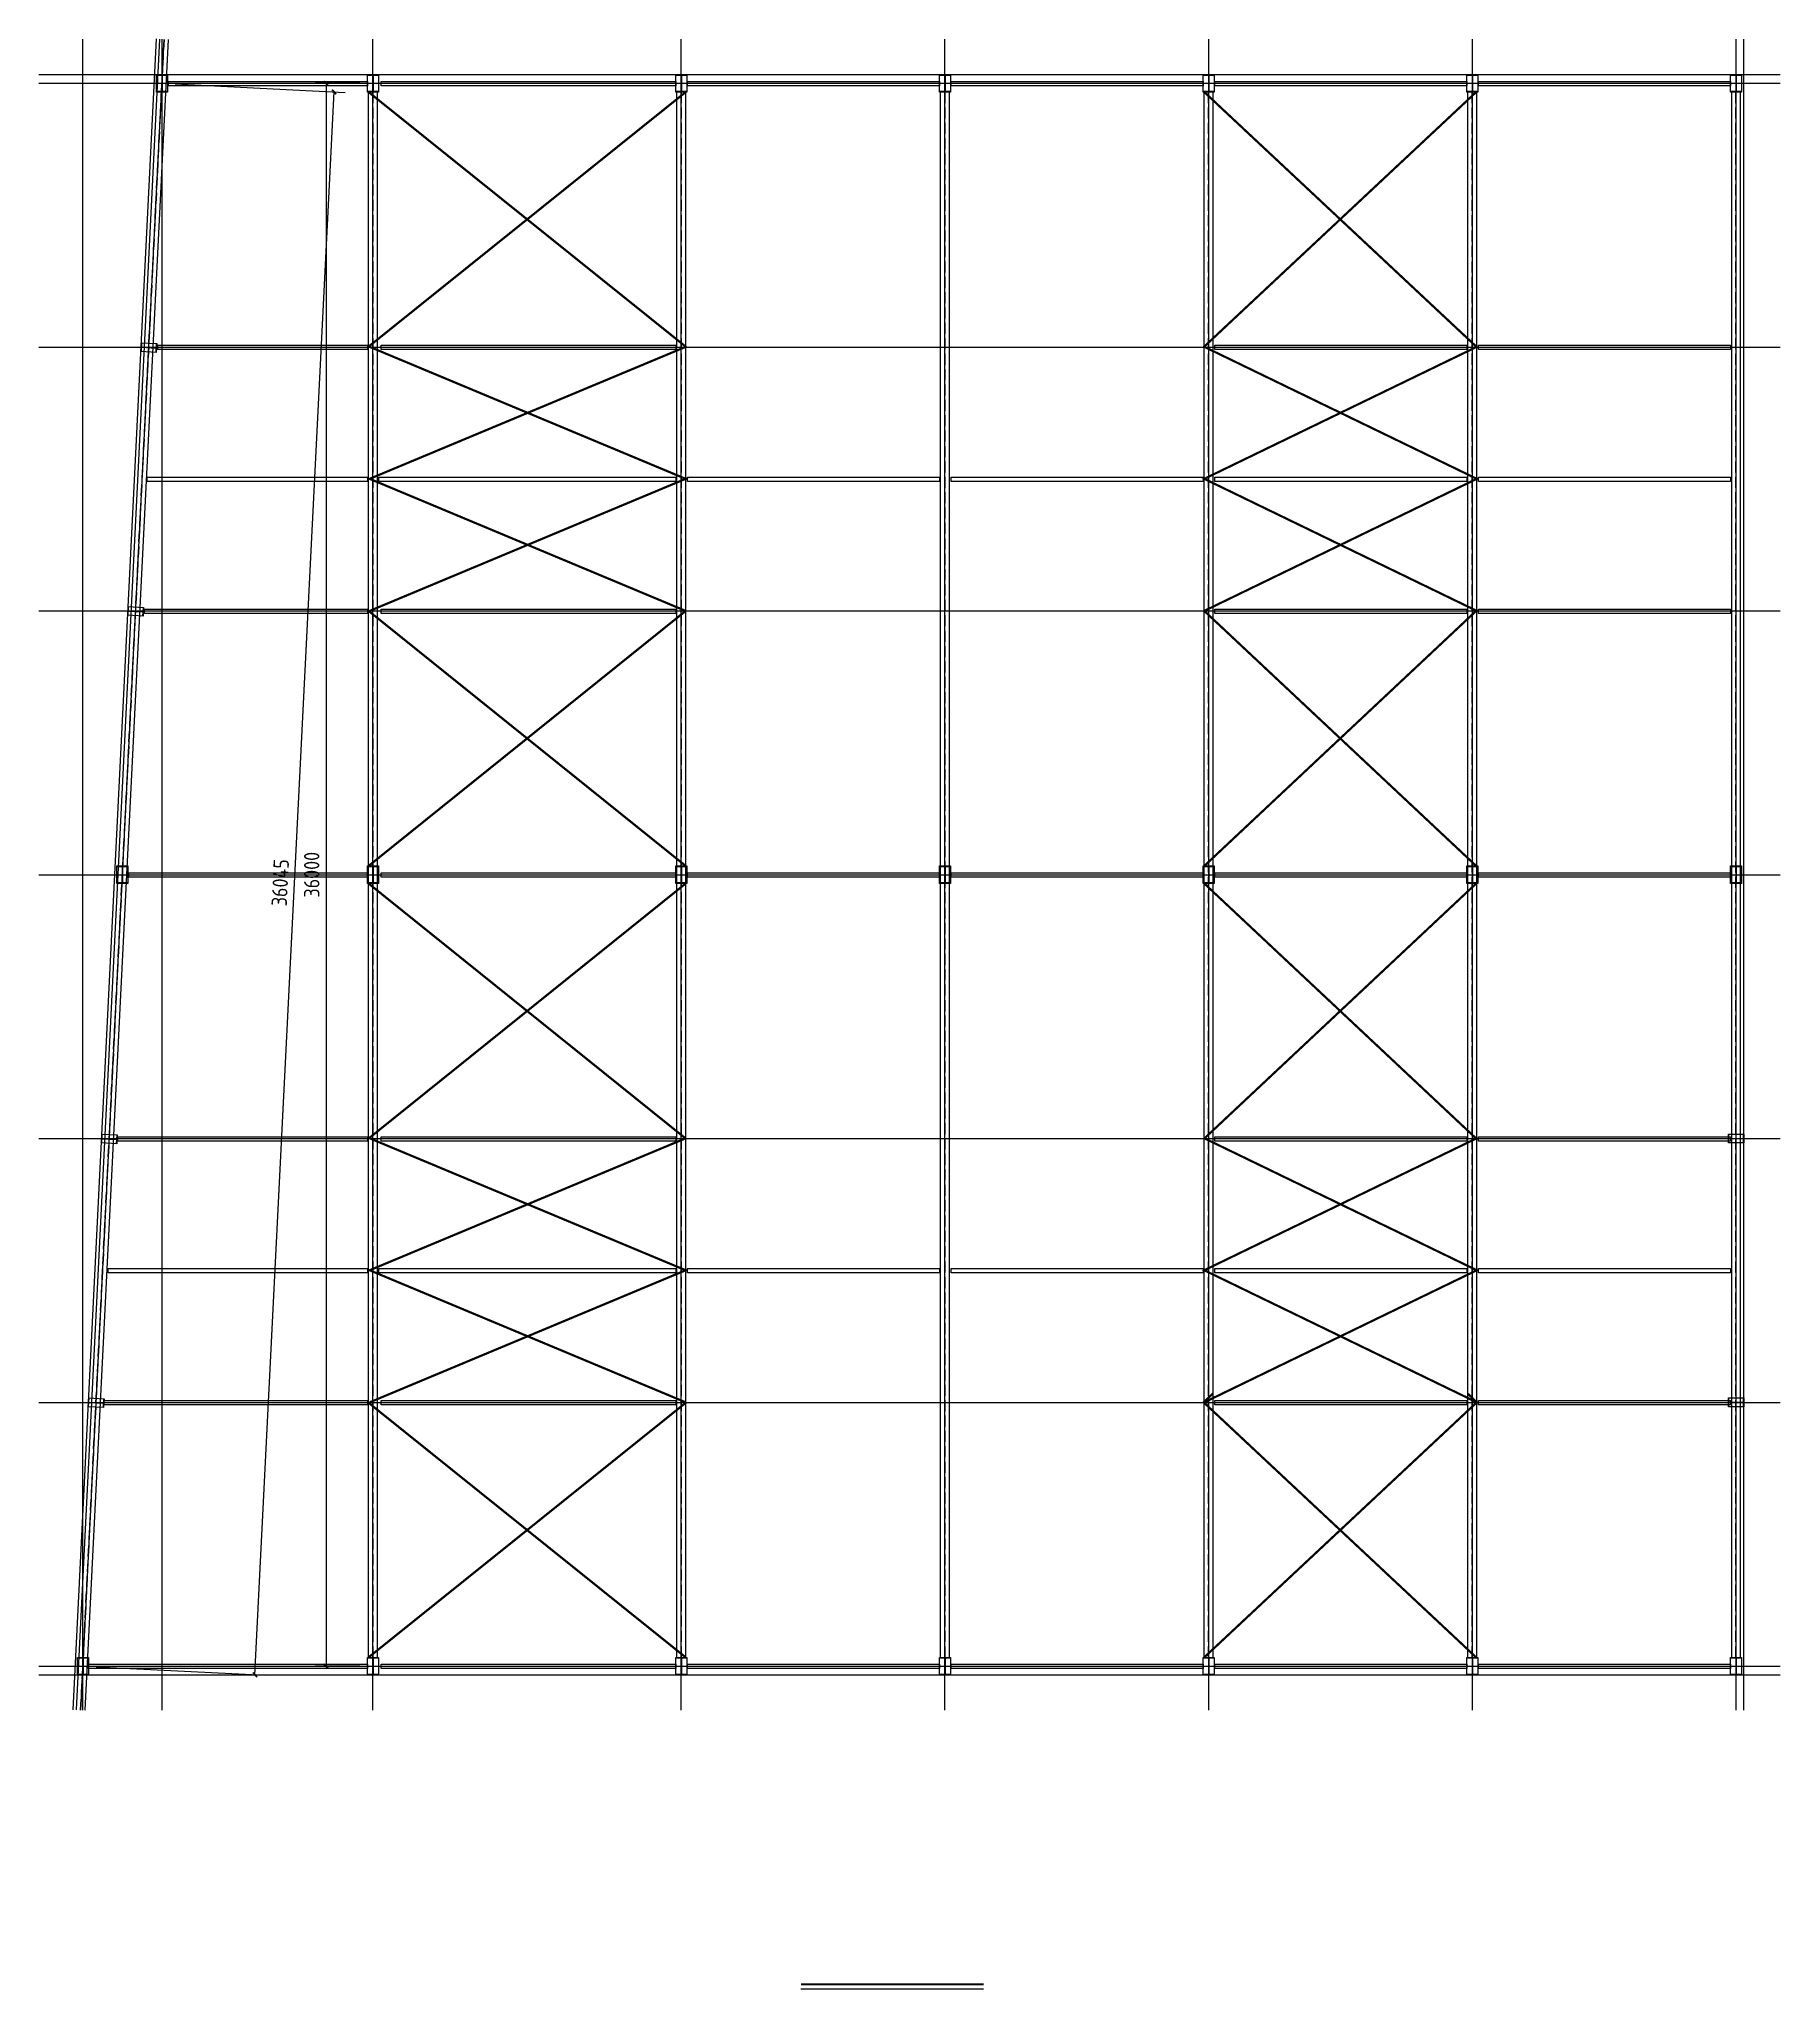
# Model space of a CAD drawing. Extents: x -125668 to 750753, y -248879 to 73241.
# Drawn here: x 263720 to 303335, y -677 to 43673 of the extents above; entities that cross this region are included whole.
import ezdxf

# ---------------------------------------------------------------- set-up
doc = ezdxf.new("R2010")
doc.units = 0
doc.header["$LTSCALE"] = 1000
doc.header["$MEASUREMENT"] = 0
doc.linetypes.add('DASH', pattern=[0.35, 0.25, -0.1])
for name, color, linetype in [('_TCH_MASK', 7, 'Continuous'), ('DOTE', 1, 'Continuous'), ('PUB_TITLE', 4, 'Continuous')]:
    doc.layers.add(name, color=color, linetype=linetype)
doc.styles.get("Standard").update_dxf_attribs({"font": 'gbenor.shx', "bigfont": 'gbcbig.shx'})
doc.styles.add('图框', font='')
doc.styles.get('图框').set_extended_font_data('SimSun')
doc.dimstyles.get("Standard").update_dxf_attribs({"dimscale": 100, "dimtxt": 3.5, "dimasz": 1, "dimexe": 2.5, "dimexo": 3, "dimgap": 1.5, "dimtad": 1, "dimdec": 0, "dimzin": 0, "dimdsep": 46, "dimtxsty": 'Standard', "dimblk": 'ARCHTICK', "dimcen": 0.09, "dimadec": 0, "dimazin": 0, "dimtfac": 1, "dimtdec": 0, "dimtix": 1, "dimtmove": 2, "dimatfit": 3, "dimfxl": 1, "dimtolj": 1, "dimtzin": 0, "dimarcsym": 0})

# ---------------------------------------------------------------- blocks, each defined once
blk = doc.blocks.new('_ArchTick')
at = {"color": 0, "linetype": 'ByBlock', "const_width": 0.4}
blk.add_lwpolyline([(-0.5, -0.5), (0.5, 0.5)], dxfattribs=at)
blk = doc.blocks.new('*D308')
at = {"color": 0, "lineweight": -2}
for p, q in [((271020, 42666), (270001, 42666)), ((270251, 42666), (270251, 6666)), ((271020, 6666), (270001, 6666))]:
    blk.add_line(p, q, dxfattribs=at)
at = {"layer": 'Defpoints', "color": 0}
for p in [(271320, 42666), (270251, 6666), (271320, 6666)]:
    blk.add_point(p, dxfattribs=at)
at = {"color": 0, "lineweight": -2, "xscale": 100, "yscale": 100, "zscale": 100}
for p, rotation in [((270251, 42666), 90), ((270251, 6666), 270)]:
    blk.add_blockref('_ArchTick', p, dxfattribs=dict(at, rotation=rotation))
at = {"color": 0, "insert": (269926, 24666), "char_height": 350, "attachment_point": 5, "rotation": 90}
blk.add_mtext('\\A1;36000', dxfattribs=at)
blk = doc.blocks.new('*D309')
at = {"color": 0, "lineweight": -2}
for p, q in [((266820, 42651), (270684, 42458)), ((268635, 6470), (270435, 42470)), ((265020, 6651), (268884, 6458))]:
    blk.add_line(p, q, dxfattribs=at)
at = {"layer": 'Defpoints', "color": 0}
for p in [(266520, 42666), (270435, 42470), (264720, 6666)]:
    blk.add_point(p, dxfattribs=at)
at = {"color": 0, "lineweight": -2, "xscale": 100, "yscale": 100, "zscale": 100}
for p, rotation in [((270435, 42470), 87.13759477388832), ((268635, 6470), 267.1375947738883)]:
    blk.add_blockref('_ArchTick', p, dxfattribs=dict(at, rotation=rotation))
at = {"color": 0, "insert": (269210, 24486), "char_height": 350, "attachment_point": 5, "rotation": 87.1376}
blk.add_mtext('\\A1;36045', dxfattribs=at)
blk = doc.blocks.new('$titleblk$00000095')
for p, q in [((-150, 20), (-150, 0)), ((-150, 20), (0, 20)), ((-150, 15), (-75, 15)), ((-125, 20), (-125, 0)), ((-100, 20), (-100, 0)), ((-75, 20), (-75, 0)), ((-75, 20), (-75, 0)), ((-75, 15), (0, 15)), ((-50, 20), (-50, 0)), ((-25, 20), (-25, 0)), ((0, 20), (0, 0)), ((-150, 10), (-75, 10)), ((-75, 10), (0, 10)), ((-150, 5), (-75, 5)), ((-75, 5), (0, 5))]:
    blk.add_line(p, q)
at = {"width": 0.8}
for s, p in [('结   构', (-146.45, 10.91)), ('建   筑', (-146.45, 15.65)), ('给 排 水', (-71.03, 10.9)), ('暖  通', (-70.35, 15.73)), ('电   气', (-146.45, 5.65)), ('工   艺', (-70.35, 6.13)), ('通   讯', (-146.45, 0.88)), ('自   控', (-70.35, 1.24))]:
    blk.add_text(s, height=3.509, dxfattribs=at).set_placement(p)
blk = doc.blocks.new('新块')
for p, q in [((-8240, 400), (-8240, 1000)), ((-7780, 400), (-7780, 1000)), ((-6760, 400), (-6760, 1000)), ((-6300, 400), (-6300, 1000)), ((-5200, 400), (-5200, 1000)), ((-3440, 400), (-3440, 1000)), ((-1720, 400), (-1720, 1000)), ((-920, 400), (-920, 1000)), ((-400, 400), (-400, 1000)), ((-5840, 800), (-8800, 800)), ((-5840, 600), (-8800, 600)), ((-5840, 700), (-3840, 700)), ((-2160, 700), (-1280, 700)), ((-400, 800), (-1280, 800)), ((-400, 600), (-1280, 600))]:
    blk.add_line(p, q)
for points, const_width in [([(-11880, 400), (-11880, 1000), (-400, 1000)], 32), ([(-8800, 400), (-8800, 1000)], 20), ([(-7320, 400), (-7320, 1000)], 20), ([(-5840, 400), (-5840, 1000)], 20), ([(-3840, 400), (-3840, 1000)], 20), ([(-2160, 400), (-2160, 1000)], 20), ([(-1280, 400), (-1280, 1000)], 20)]:
    blk.add_lwpolyline(points, dxfattribs=dict(const_width=const_width))
at = {"layer": 'PUB_TITLE'}
blk.add_lwpolyline([(-47560, 0), (0, 0), (0, 33640), (-47560, 33640)], close=True, dxfattribs=at)
at = {"layer": 'PUB_TITLE', "const_width": 40}
blk.add_lwpolyline([(-46560, 400), (-400, 400), (-400, 33240), (-46560, 33240)], close=True, dxfattribs=at)
at = {"layer": 'PUB_TITLE', "const_width": 32}
blk.add_lwpolyline([(-400, 1000), (-46560, 1000)], dxfattribs=at)
at = {"layer": 'PUB_TITLE', "xscale": 40, "yscale": 40, "zscale": 40, "rotation": 90}
blk.add_blockref('$titleblk$00000095', (-46560, 33240), dxfattribs=at)
at = {"style": '图框', "width": 0.8}
for s, height, p in [('审    定', 80, (-8701, 854)), ('校    对', 80, (-7217, 851)), ('工程名称', 80, (-5712, 794)), ('图纸', 80, (-3732, 778)), ('工程编号', 80, (-2112, 803)), ('阶 段', 80, (-1205, 851)), ('安徽乾坤建材科技有限公司', 160, (-11315, 604)), ('审    核', 80, (-8702, 659)), ('设计负责人', 80, (-7265, 659)), ('项目名称', 80, (-5712, 494)), ('名称', 80, (-3732, 498)), ('图   号', 80, (-2098, 504)), ('日 期', 80, (-1212, 659)), ('项目负责人', 80, (-8739, 457)), ('设 计 人', 80, (-7213, 457)), ('比 例', 80, (-1211, 457))]:
    blk.add_text(s, height=height, dxfattribs=at).set_placement(p)
for tag, p in [('审定人', (-8147, 838)), ('校对', (-6621, 837)), ('工程名称', (-5026, 781)), ('阶段', (-810, 832)), ('项目负责人', (-8228, 444)), ('审核人', (-8147, 641)), ('设计负责人', (-6745, 649)), ('设计人', (-6659, 447)), ('项目名称', (-5026, 479)), ('图名', (-3347, 649)), ('图号', (-1657, 502)), ('日期', (-905, 632)), ('比例', (-810, 446))]:
    blk.add_attdef(tag, p, '', height=120)

msp = doc.modelspace()

# ---------------------------------------------------------------- linework, layer by layer
for p, q in [((266395, 42866), (266645, 42866)), ((266395, 42466), (266395, 42866)), ((266395, 42854), (266645, 42854)), ((266516, 42854), (266516, 42478)), ((266524, 42854), (266524, 42478)), ((266645, 42866), (266645, 42466)), ((271195, 42866), (271445, 42866)), ((271195, 42466), (271195, 42866)), ((271195, 42854), (271445, 42854)), ((271316, 42854), (271316, 42478)), ((271324, 42854), (271324, 42478)), ((271445, 42866), (271445, 42466)), ((278210, 42866), (278460, 42866)), ((278210, 42466), (278210, 42866)), ((278210, 42854), (278460, 42854)), ((278331, 42854), (278331, 42478)), ((278339, 42854), (278339, 42478)), ((278460, 42866), (278460, 42466)), ((284210, 42866), (284460, 42866)), ((284210, 42466), (284210, 42866)), ((284210, 42854), (284460, 42854)), ((284331, 42854), (284331, 42478)), ((284339, 42854), (284339, 42478)), ((284460, 42866), (284460, 42466)), ((290210, 42866), (290460, 42866)), ((290210, 42466), (290210, 42866)), ((290210, 42854), (290460, 42854)), ((290331, 42854), (290331, 42478)), ((290339, 42854), (290339, 42478)), ((290460, 42866), (290460, 42466)), ((296210, 42866), (296460, 42866)), ((296210, 42466), (296210, 42866)), ((296210, 42854), (296460, 42854)), ((296331, 42854), (296331, 42478)), ((296339, 42854), (296339, 42478)), ((296460, 42866), (296460, 42466)), ((302210, 42866), (302460, 42866)), ((302210, 42466), (302210, 42866)), ((302210, 42854), (302460, 42854)), ((302331, 42854), (302331, 42478)), ((302339, 42854), (302339, 42478)), ((302460, 42866), (302460, 42466)), ((266645, 42478), (266395, 42478)), ((266645, 42466), (266395, 42466)), ((271445, 42478), (271195, 42478)), ((271445, 42466), (271195, 42466)), ((271220, 6866), (271220, 42466)), ((271420, 6866), (271420, 42466)), ((278460, 42478), (278210, 42478)), ((278460, 42466), (278210, 42466)), ((278235, 6866), (278235, 42466)), ((278435, 6866), (278435, 42466)), ((284460, 42478), (284210, 42478)), ((284460, 42466), (284210, 42466)), ((284235, 6866), (284235, 42466)), ((284435, 6866), (284435, 42466)), ((290460, 42478), (290210, 42478)), ((290460, 42466), (290210, 42466)), ((290235, 6866), (290235, 42466)), ((290435, 6866), (290435, 42466)), ((296460, 42478), (296210, 42478)), ((296460, 42466), (296210, 42466)), ((296235, 6866), (296235, 42466)), ((296435, 6866), (296435, 42466)), ((302460, 42478), (302210, 42478)), ((302460, 42466), (302210, 42466)), ((302235, 6866), (302235, 42466)), ((302435, 6866), (302435, 42466)), ((266039.5, 36566.1), (266050.5, 36765.8)), ((266389, 36547), (266039.5, 36566.1)), ((266049.5, 36565.6), (266060.5, 36765.3)), ((266050.5, 36765.8), (266399.9, 36746.7)), ((266054.8, 36662.5), (266384.3, 36644.4)), ((266055.2, 36668.4), (266384.7, 36650.4)), ((266390, 36747.3), (266379, 36547.6)), ((266399.9, 36746.7), (266389, 36547)), ((265739.5, 30566.1), (265750.5, 30765.8)), ((265749.5, 30565.6), (265760.5, 30765.3)), ((265750.5, 30765.8), (266099.9, 30746.7)), ((265754.8, 30662.5), (266084.3, 30644.4)), ((265755.2, 30668.4), (266084.7, 30650.4)), ((266090, 30747.3), (266079, 30547.6)), ((266099.9, 30746.7), (266089, 30547)), ((266089, 30547), (265739.5, 30566.1)), ((265495, 24866), (265745, 24866)), ((265495, 24466), (265495, 24866)), ((265495, 24854), (265745, 24854)), ((265616, 24854), (265616, 24478)), ((265624, 24854), (265624, 24478)), ((265745, 24866), (265745, 24466)), ((271195, 24866), (271445, 24866)), ((271195, 24466), (271195, 24866)), ((271195, 24854), (271445, 24854)), ((271316, 24854), (271316, 24478)), ((271324, 24854), (271324, 24478)), ((271445, 24866), (271445, 24466)), ((278210, 24866), (278460, 24866)), ((278210, 24466), (278210, 24866)), ((278210, 24854), (278460, 24854)), ((278331, 24854), (278331, 24478)), ((278339, 24854), (278339, 24478)), ((278460, 24866), (278460, 24466)), ((284210, 24866), (284460, 24866)), ((284210, 24466), (284210, 24866)), ((284210, 24854), (284460, 24854)), ((284331, 24854), (284331, 24478)), ((284339, 24854), (284339, 24478)), ((284460, 24866), (284460, 24466)), ((290210, 24866), (290460, 24866)), ((290210, 24466), (290210, 24866)), ((290210, 24854), (290460, 24854)), ((290331, 24854), (290331, 24478)), ((290339, 24854), (290339, 24478)), ((290460, 24866), (290460, 24466)), ((296210, 24866), (296460, 24866)), ((296210, 24466), (296210, 24866)), ((296210, 24854), (296460, 24854)), ((296331, 24854), (296331, 24478)), ((296339, 24854), (296339, 24478)), ((296460, 24866), (296460, 24466)), ((302210, 24866), (302460, 24866)), ((302210, 24466), (302210, 24866)), ((302210, 24854), (302460, 24854)), ((302331, 24854), (302331, 24478)), ((302339, 24854), (302339, 24478)), ((302460, 24866), (302460, 24466)), ((265745, 24478), (265495, 24478)), ((265745, 24466), (265495, 24466)), ((271445, 24478), (271195, 24478)), ((271445, 24466), (271195, 24466)), ((278460, 24478), (278210, 24478)), ((278460, 24466), (278210, 24466)), ((284460, 24478), (284210, 24478)), ((284460, 24466), (284210, 24466)), ((290460, 24478), (290210, 24478)), ((290460, 24466), (290210, 24466)), ((296460, 24478), (296210, 24478)), ((296460, 24466), (296210, 24466)), ((302460, 24478), (302210, 24478)), ((302460, 24466), (302210, 24466)), ((265139.5, 18566.1), (265150.5, 18765.8)), ((265149.5, 18565.6), (265160.5, 18765.3)), ((265150.5, 18765.8), (265499.9, 18746.7)), ((265154.8, 18662.5), (265484.3, 18644.4)), ((265155.2, 18668.4), (265484.7, 18650.4)), ((265490, 18747.3), (265479, 18547.6)), ((265499.9, 18746.7), (265489, 18547)), ((302160, 18766), (302510, 18766)), ((302160, 18566), (302160, 18766)), ((302170, 18566), (302170, 18766)), ((302170, 18669), (302500, 18669)), ((302170, 18663), (302500, 18663)), ((302500, 18766), (302500, 18566)), ((302510, 18766), (302510, 18566)), ((265489, 18547), (265139.5, 18566.1)), ((302510, 18566), (302160, 18566)), ((264839.5, 12566.2), (264850.5, 12765.9)), ((265189, 12547), (264839.5, 12566.2)), ((264849.5, 12565.6), (264860.5, 12765.3)), ((264850.5, 12765.9), (265199.9, 12746.7)), ((264854.8, 12662.5), (265184.3, 12644.4)), ((264855.2, 12668.5), (265184.7, 12650.4)), ((265190, 12747.3), (265179, 12547.6)), ((265199.9, 12746.7), (265189, 12547)), ((302160, 12766), (302510, 12766)), ((302160, 12566), (302160, 12766)), ((302510, 12566), (302160, 12566)), ((302170, 12566), (302170, 12766)), ((302170, 12669), (302500, 12669)), ((302170, 12663), (302500, 12663)), ((302500, 12766), (302500, 12566)), ((302510, 12766), (302510, 12566)), ((264595, 6866), (264845, 6866)), ((264595, 6466), (264595, 6866)), ((264595, 6854), (264845, 6854)), ((264716, 6854), (264716, 6478)), ((264724, 6854), (264724, 6478)), ((264845, 6866), (264845, 6466)), ((271195, 6866), (271445, 6866)), ((271195, 6466), (271195, 6866)), ((271195, 6854), (271445, 6854)), ((271316, 6854), (271316, 6478)), ((271324, 6854), (271324, 6478)), ((271445, 6866), (271445, 6466)), ((278210, 6866), (278460, 6866)), ((278210, 6466), (278210, 6866)), ((278210, 6854), (278460, 6854)), ((278331, 6854), (278331, 6478)), ((278339, 6854), (278339, 6478)), ((278460, 6866), (278460, 6466)), ((284210, 6866), (284460, 6866)), ((284210, 6466), (284210, 6866)), ((284210, 6854), (284460, 6854)), ((284331, 6854), (284331, 6478)), ((284339, 6854), (284339, 6478)), ((284460, 6866), (284460, 6466)), ((290210, 6866), (290460, 6866)), ((290210, 6466), (290210, 6866)), ((290210, 6854), (290460, 6854)), ((290331, 6854), (290331, 6478)), ((290339, 6854), (290339, 6478)), ((290460, 6866), (290460, 6466)), ((296210, 6866), (296460, 6866)), ((296210, 6466), (296210, 6866)), ((296210, 6854), (296460, 6854)), ((296331, 6854), (296331, 6478)), ((296339, 6854), (296339, 6478)), ((296460, 6866), (296460, 6466)), ((302210, 6866), (302460, 6866)), ((302210, 6466), (302210, 6866)), ((302210, 6854), (302460, 6854)), ((302331, 6854), (302331, 6478)), ((302339, 6854), (302339, 6478)), ((302460, 6866), (302460, 6466)), ((264845, 6478), (264595, 6478)), ((264845, 6466), (264595, 6466)), ((271445, 6478), (271195, 6478)), ((271445, 6466), (271195, 6466)), ((278460, 6478), (278210, 6478)), ((278460, 6466), (278210, 6466)), ((284460, 6478), (284210, 6478)), ((284460, 6466), (284210, 6466)), ((290460, 6478), (290210, 6478)), ((290460, 6466), (290210, 6466)), ((296460, 6478), (296210, 6478)), ((296460, 6466), (296210, 6466)), ((302460, 6478), (302210, 6478)), ((302460, 6466), (302210, 6466)), ((285215, -677), (281057.4, -677))]:
    msp.add_line(p, q)
at = {"linetype": 'DASH'}
for p, q in [((271317, 6866), (271317, 42466)), ((271323, 6866), (271323, 42466)), ((278332, 6866), (278332, 42466)), ((278338, 6866), (278338, 42466)), ((284332, 6866), (284332, 42466)), ((284338, 6866), (284338, 42466)), ((290332, 6866), (290332, 42466)), ((290338, 6866), (290338, 42466)), ((296332, 6866), (296332, 42466)), ((296338, 6866), (296338, 42466)), ((302332, 6866), (302332, 42466)), ((302338, 6866), (302338, 42466))]:
    msp.add_line(p, q, dxfattribs=at)
for points in [[(266667.5, 42707.3), (271195, 42707.3), (271195, 42608.7), (266667.5, 42608.7)], [(271509.7, 42707.3), (278210, 42707.3), (278210, 42608.7), (271509.7, 42608.7)], [(278474.4, 42707.3), (284210, 42707.3), (284210, 42608.7), (278474.4, 42608.7)], [(284474.4, 42707.3), (290210, 42707.3), (290210, 42608.7), (284474.4, 42608.7)], [(290474.4, 42707.3), (296210, 42707.3), (296210, 42608.7), (290474.4, 42608.7)], [(296474.4, 42707.3), (302210, 42707.3), (302210, 42608.7), (296474.4, 42608.7)], [(266425.3, 36707.3), (271195, 36707.3), (271195, 36608.7), (266425.3, 36608.7)], [(271509.7, 36707.3), (278210, 36707.3), (278210, 36608.7), (271509.7, 36608.7)], [(290474.4, 36707.3), (296210, 36707.3), (296210, 36608.7), (290474.4, 36608.7)], [(296474.4, 36707.3), (302210, 36707.3), (302210, 36608.7), (296474.4, 36608.7)], [(266183.9, 33707.3), (271195, 33707.3), (271195, 33608.7), (266183.9, 33608.7)], [(271455.9, 33707.3), (278210, 33707.3), (278210, 33608.7), (271455.9, 33608.7)], [(278474.4, 33707.3), (284210, 33707.3), (284210, 33608.7), (278474.4, 33608.7)], [(284474.4, 33707.3), (290210, 33707.3), (290210, 33608.7), (284474.4, 33608.7)], [(290474.4, 33707.3), (296210, 33707.3), (296210, 33608.7), (290474.4, 33608.7)], [(296474.4, 33707.3), (302210, 33707.3), (302210, 33608.7), (296474.4, 33608.7)], [(266122.1, 30707.3), (271195, 30707.3), (271195, 30608.7), (266122.1, 30608.7)], [(271509.7, 30707.3), (278210, 30707.3), (278210, 30608.7), (271509.7, 30608.7)], [(290474.4, 30707.3), (296210, 30707.3), (296210, 30608.7), (290474.4, 30608.7)], [(296474.4, 30707.3), (302210, 30707.3), (302210, 30608.7), (296474.4, 30608.7)], [(265765.4, 24707.3), (271195, 24707.3), (271195, 24608.7), (265765.4, 24608.7)], [(271509.7, 24707.3), (278210, 24707.3), (278210, 24608.7), (271509.7, 24608.7)], [(278474.4, 24707.3), (284210, 24707.3), (284210, 24608.7), (278474.4, 24608.7)], [(284474.4, 24707.3), (290210, 24707.3), (290210, 24608.7), (284474.4, 24608.7)], [(290474.4, 24707.3), (296210, 24707.3), (296210, 24608.7), (290474.4, 24608.7)], [(296474.4, 24707.3), (302210, 24707.3), (302210, 24608.7), (296474.4, 24608.7)], [(265512.6, 18707.3), (271195, 18707.3), (271195, 18608.7), (265512.6, 18608.7)], [(271509.7, 18707.3), (278210, 18707.3), (278210, 18608.7), (271509.7, 18608.7)], [(290474.4, 18707.3), (296210, 18707.3), (296210, 18608.7), (290474.4, 18608.7)], [(296474.4, 18707.3), (302210, 18707.3), (302210, 18608.7), (296474.4, 18608.7)], [(265297.4, 15707.3), (271195, 15707.3), (271195, 15608.7), (265297.4, 15608.7)], [(271455.9, 15707.3), (278210, 15707.3), (278210, 15608.7), (271455.9, 15608.7)], [(278474.4, 15707.3), (284210, 15707.3), (284210, 15608.7), (278474.4, 15608.7)], [(284474.4, 15707.3), (290210, 15707.3), (290210, 15608.7), (284474.4, 15608.7)], [(290474.4, 15707.3), (296210, 15707.3), (296210, 15608.7), (290474.4, 15608.7)], [(296474.4, 15707.3), (302210, 15707.3), (302210, 15608.7), (296474.4, 15608.7)], [(265201.3, 12707.3), (271195, 12707.3), (271195, 12608.7), (265201.3, 12608.7)], [(271509.7, 12707.3), (278210, 12707.3), (278210, 12608.7), (271509.7, 12608.7)], [(290474.4, 12707.3), (296210, 12707.3), (296210, 12608.7), (290474.4, 12608.7)], [(296474.4, 12707.3), (302210, 12707.3), (302210, 12608.7), (296474.4, 12608.7)], [(264845, 6707.3), (271195, 6707.3), (271195, 6608.7), (264845, 6608.7)], [(271509.7, 6707.3), (278210, 6707.3), (278210, 6608.7), (271509.7, 6608.7)], [(278474.4, 6707.3), (284210, 6707.3), (284210, 6608.7), (278474.4, 6608.7)], [(284474.4, 6707.3), (290210, 6707.3), (290210, 6608.7), (284474.4, 6608.7)], [(290474.4, 6707.3), (296210, 6707.3), (296210, 6608.7), (290474.4, 6608.7)], [(296474.4, 6707.3), (302210, 6707.3), (302210, 6608.7), (296474.4, 6608.7)]]:
    msp.add_lwpolyline(points, close=True)
at = {"const_width": 50}
for points in [[(278435, 42466), (271206.2, 36666)], [(271220, 42466), (278448.8, 36666)], [(296421.2, 42466), (290221.2, 36666)], [(290235, 42466), (296435, 36666)], [(278421.2, 36666), (271244, 33670), (278435, 30666)], [(271257.8, 36666), (278435, 33670), (271244, 30666)], [(296421.2, 36666), (290235, 33670), (296435, 30666)], [(290248.8, 36666), (296435, 33670), (290235, 30666)], [(278435, 30666), (271220, 24866)], [(271220, 30666), (278435, 24866)], [(296421.2, 30666), (290235, 24866)], [(290235, 30666), (296421.2, 24866)], [(278435, 18666), (271220, 24466)], [(271220, 18666), (278435, 24466)], [(290235, 18666), (296421.2, 24466)], [(296421.2, 18666), (290235, 24466)], [(278421.2, 18666), (271244, 15670), (278435, 12666)], [(271257.8, 18666), (278435, 15670), (271244, 12666)], [(296421.2, 18666), (290235, 15670), (296435, 12666)], [(290248.8, 18666), (296435, 15670), (290235, 12666)], [(296421.2, 6866), (290221.2, 12666), (290435, 12872.9)], [(290235, 6866), (296435, 12666), (296235, 12859.6)], [(278435, 6866), (271206.2, 12666)], [(271220, 6866), (278448.8, 12666)], [(281057.4, -569.7), (285215, -569.7)]]:
    msp.add_lwpolyline(points, dxfattribs=at)
at = {"layer": 'DOTE'}
for p, q in [((264495.3, 5676), (266395.2, 43673.5)), ((264570.2, 5672.2), (266470.1, 43669.8)), ((264670.1, 5667.3), (266569.9, 43664.8)), ((264720, 5666), (264720, 43666)), ((264769.9, 5662.3), (266669.8, 43659.8)), ((266520, 5666), (266520, 43666)), ((271320, 5666), (271320, 43666)), ((278335, 5666), (278335, 43666)), ((284335, 5666), (284335, 43666)), ((290335, 5666), (290335, 43666)), ((296335, 5666), (296335, 43666)), ((302335, 5666), (302335, 43666)), ((302510, 5666), (302510, 43666)), ((263720, 42866), (303335, 42866)), ((263720, 42666), (303335, 42666)), ((263720, 36666), (303335, 36666)), ((263720, 30666), (303335, 30666)), ((263720, 24666), (303335, 24666)), ((263720, 18666), (303335, 18666)), ((263720, 12666), (303335, 12666)), ((263720, 6666), (303335, 6666)), ((263720, 6466), (303335, 6466))]:
    msp.add_line(p, q, dxfattribs=at)
at = {"layer": 'DOTE', "linetype": 'DASH'}
for p, q in [((264667.1, 5667.4), (266566.9, 43664.9)), ((264673.1, 5667.1), (266572.9, 43664.6))]:
    msp.add_line(p, q, dxfattribs=at)

# ---------------------------------------------------------------- block references
at = {"layer": '_TCH_MASK', "color": 0, "lineweight": 15, "xscale": 1.587037197983591, "yscale": 1.587037197733252, "zscale": 1.587037197782295}
msp.add_blockref('新块', (321304.3, -3259.8), dxfattribs=at)

# ---------------------------------------------------------------- dimensions: what is measured, and where the dimension line sits
for p1, p2, distance, picture, middle in [((264720, 6666), (266520, 42666), -3919.7, '*D309', (269210.2, 24486.5)), ((271320, 42666), (271320, 6666), -1069.4, '*D308', (269925.6, 24666))]:
    dim = msp.add_aligned_dim(p1=p1, p2=p2, distance=distance, dimstyle='Standard')
    dim.commit()
    dim.dimension.update_dxf_attribs({"geometry": picture, "text_midpoint": middle})

doc.saveas('drawing.dxf')
